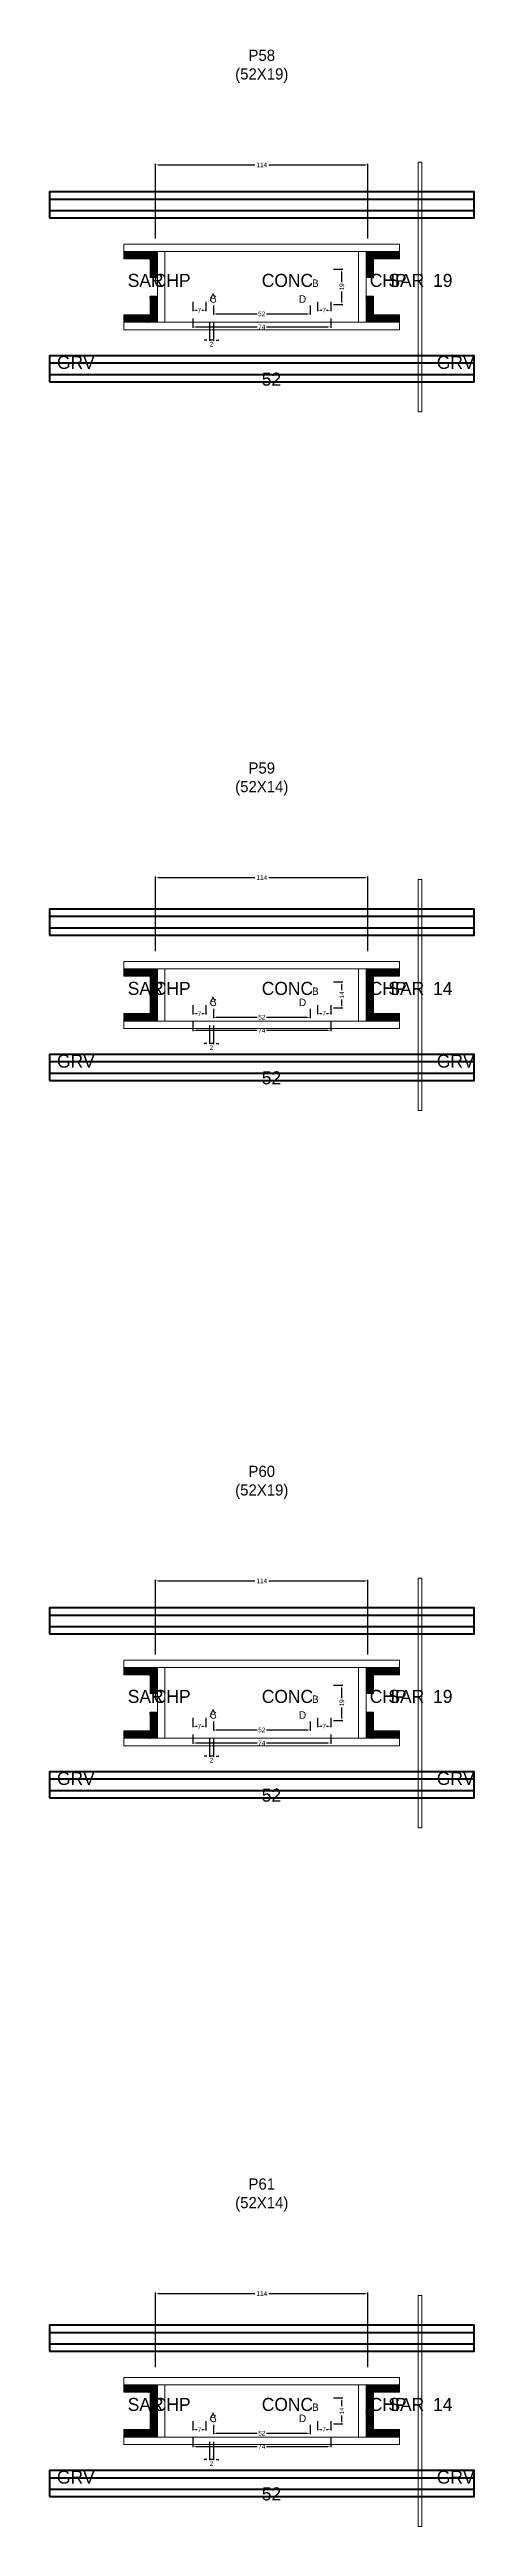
# Model space of a CAD drawing. Header units: centimetres. Extents: x -10500 to 4105, y -36866 to 295.
# Drawn here: x -114 to 114, y -22722 to -21393 of the extents above; entities that cross this region are included whole.
import ezdxf

# ---------------------------------------------------------------- set-up
doc = ezdxf.new("R2010")
doc.units = ezdxf.units.CM
for name, color, linetype in [('COTA', 241, 'Continuous'), ('GRAVATA', 224, 'Continuous'), ('Hachura', 251, 'Continuous'), ('NOMENCLATURA', 7, 'Continuous'), ('SARRAFO', 251, 'Continuous'), ('Texto Seção', 7, 'Continuous')]:
    doc.layers.add(name, color=color, linetype=linetype)
doc.dimstyles.new('cotax2', dxfattribs={"dimtxt": 2.5, "dimasz": 1.5, "dimexe": 0.5, "dimexo": 0.5, "dimgap": 0.5, "dimtad": 1, "dimcen": 2.5, "dimazin": 3, "dimtfac": 1, "dimtmove": 0, "dimatfit": 3})

msp = doc.modelspace()

# ---------------------------------------------------------------- texts
at = {"layer": 'NOMENCLATURA'}
for s, p in [('B', (27, -21520)), ('A', (-28, -21527.5)), ('C', (-28, -21528.5)), ('D', (20, -21528.5)), ('A', (-28, -21905)), ('C', (-28, -21906)), ('D', (20, -21906)), ('B', (27, -21900)), ('B', (27, -22280)), ('A', (-28, -22287.5)), ('C', (-28, -22288.5)), ('D', (20, -22288.5)), ('A', (-28, -22665)), ('C', (-28, -22666)), ('D', (20, -22666)), ('B', (27, -22660))]:
    msp.add_text(s, height=4, dxfattribs=at).set_placement(p)
at = {"layer": 'NOMENCLATURA', "char_height": 6, "attachment_point": 8}
for s, insert in [('P58\\P(52X19)', (0, -21410.5)), ('P59\\P(52X14)', (0, -21793)), ('P60\\P(52X19)', (0, -22170.5)), ('P61\\P(52X14)', (0, -22553))]:
    msp.add_mtext(s, dxfattribs=dict(at, insert=insert))
at = {"layer": 'Texto Seção'}
for s, p in [('SAR', (-72, -21520)), ('CHP', (-58, -21520)), ('CONC', (0, -21520)), ('CHP', (58, -21520)), ('SAR', (68, -21520)), ('19', (92, -21520)), ('GRV', (-110, -21564)), ('GRV', (94, -21564)), ('52', (0, -21573)), ('SAR', (-72, -21900)), ('CHP', (-58, -21900)), ('CONC', (0, -21900)), ('CHP', (58, -21900)), ('SAR', (68, -21900)), ('14', (92, -21900)), ('GRV', (-110, -21939)), ('GRV', (94, -21939)), ('52', (0, -21948)), ('SAR', (-72, -22280)), ('CHP', (-58, -22280)), ('CONC', (0, -22280)), ('CHP', (58, -22280)), ('SAR', (68, -22280)), ('19', (92, -22280)), ('GRV', (-110, -22324)), ('GRV', (94, -22324)), ('52', (0, -22333)), ('SAR', (-72, -22660)), ('CHP', (-58, -22660)), ('CONC', (0, -22660)), ('CHP', (58, -22660)), ('SAR', (68, -22660)), ('14', (92, -22660)), ('GRV', (-110, -22699)), ('GRV', (94, -22699)), ('52', (0, -22708))]:
    msp.add_text(s, height=7, dxfattribs=at).set_placement(p)

# ---------------------------------------------------------------- blocks, each defined once
blk = doc.blocks.new('_CLOSEDFILLED')
at = {"color": 0, "linetype": 'BYBLOCK'}
blk.add_solid([(-1, 0.16), (0, 0), (-1, -0.16)], dxfattribs=at)
blk = doc.blocks.new('*D1574')
for p, q in [((-37, -22674.5), (-37, -22679.5)), ((-35.5, -22679), (-2.5, -22679)), ((2.5, -22679), (35.5, -22679)), ((37, -22674.5), (37, -22679.5))]:
    blk.add_line(p, q)
at = {"layer": 'Defpoints'}
for p in [(-37, -22674), (-37, -22679), (37, -22674)]:
    blk.add_point(p, dxfattribs=at)
at = {"layer": 'COTA', "xscale": 1.5, "yscale": 1.5, "rotation": 180}
blk.add_blockref('_CLOSEDFILLED', (-37, -22679), dxfattribs=at)
at = {"layer": 'COTA', "xscale": 1.5, "yscale": 1.5}
blk.add_blockref('_CLOSEDFILLED', (37, -22679), dxfattribs=at)
at = {"layer": 'COTA', "insert": (0, -22679), "char_height": 2.5, "attachment_point": 5}
blk.add_mtext('74', dxfattribs=at)
blk = doc.blocks.new('*D1575')
for p, q in [((-26, -22667.5), (-26, -22672.5)), ((-24.5, -22672), (-2.5, -22672)), ((2.5, -22672), (24.5, -22672)), ((26, -22667.5), (26, -22672.5))]:
    blk.add_line(p, q)
at = {"layer": 'Defpoints'}
for p in [(-26, -22667), (-26, -22672), (26, -22667)]:
    blk.add_point(p, dxfattribs=at)
at = {"layer": 'COTA', "xscale": 1.5, "yscale": 1.5, "rotation": 180}
blk.add_blockref('_CLOSEDFILLED', (-26, -22672), dxfattribs=at)
at = {"layer": 'COTA', "xscale": 1.5, "yscale": 1.5}
blk.add_blockref('_CLOSEDFILLED', (26, -22672), dxfattribs=at)
at = {"layer": 'COTA', "insert": (0, -22672), "char_height": 2.5, "attachment_point": 5}
blk.add_mtext('52', dxfattribs=at)
blk = doc.blocks.new('*D1576')
for p, q in [((38.5, -22653), (43.5, -22653)), ((43, -22657.5), (43, -22654.5)), ((43, -22665.5), (43, -22662.5)), ((38.5, -22667), (43.5, -22667))]:
    blk.add_line(p, q)
at = {"layer": 'Defpoints'}
for p in [(38, -22653), (38, -22667), (43, -22667)]:
    blk.add_point(p, dxfattribs=at)
at = {"layer": 'COTA', "xscale": 1.5, "yscale": 1.5}
for p, rotation in [((43, -22653), 90), ((43, -22667), 270)]:
    blk.add_blockref('_CLOSEDFILLED', p, dxfattribs=dict(at, rotation=rotation))
at = {"layer": 'COTA', "insert": (43, -22660), "char_height": 2.5, "attachment_point": 5, "rotation": 90}
blk.add_mtext('14', dxfattribs=at)
blk = doc.blocks.new('*D1577')
for p, q in [((-37, -22665.5), (-37, -22670.5)), ((-30, -22665.5), (-30, -22670.5)), ((-35.5, -22670), (-34.75, -22670)), ((-32.25, -22670), (-31.5, -22670))]:
    blk.add_line(p, q)
at = {"layer": 'Defpoints'}
for p in [(-37, -22665), (-30, -22665), (-37, -22670)]:
    blk.add_point(p, dxfattribs=at)
at = {"layer": 'COTA', "xscale": 1.5, "yscale": 1.5, "rotation": 180}
blk.add_blockref('_CLOSEDFILLED', (-37, -22670), dxfattribs=at)
at = {"layer": 'COTA', "xscale": 1.5, "yscale": 1.5}
blk.add_blockref('_CLOSEDFILLED', (-30, -22670), dxfattribs=at)
at = {"layer": 'COTA', "insert": (-33.5, -22670), "char_height": 2.5, "attachment_point": 5}
blk.add_mtext('7', dxfattribs=at)
blk = doc.blocks.new('*D1578')
for p, q in [((30, -22665.5), (30, -22670.5)), ((37, -22665.5), (37, -22670.5)), ((31.5, -22670), (32.25, -22670)), ((34.75, -22670), (35.5, -22670))]:
    blk.add_line(p, q)
at = {"layer": 'Defpoints'}
for p in [(30, -22665), (37, -22665), (30, -22670)]:
    blk.add_point(p, dxfattribs=at)
at = {"layer": 'COTA', "xscale": 1.5, "yscale": 1.5, "rotation": 180}
blk.add_blockref('_CLOSEDFILLED', (30, -22670), dxfattribs=at)
at = {"layer": 'COTA', "xscale": 1.5, "yscale": 1.5}
blk.add_blockref('_CLOSEDFILLED', (37, -22670), dxfattribs=at)
at = {"layer": 'COTA', "insert": (33.5, -22670), "char_height": 2.5, "attachment_point": 5}
blk.add_mtext('7', dxfattribs=at)
blk = doc.blocks.new('*D1579')
for p, q in [((-57, -22636.5), (-57, -22596.5)), ((-55.5, -22597), (-3.75, -22597)), ((3.75, -22597), (55.5, -22597)), ((57, -22636.5), (57, -22596.5))]:
    blk.add_line(p, q)
at = {"layer": 'Defpoints'}
for p in [(-57, -22597), (-57, -22637), (57, -22637)]:
    blk.add_point(p, dxfattribs=at)
at = {"layer": 'COTA', "xscale": 1.5, "yscale": 1.5, "rotation": 180}
blk.add_blockref('_CLOSEDFILLED', (-57, -22597), dxfattribs=at)
at = {"layer": 'COTA', "xscale": 1.5, "yscale": 1.5}
blk.add_blockref('_CLOSEDFILLED', (57, -22597), dxfattribs=at)
at = {"layer": 'COTA', "insert": (0, -22597), "char_height": 2.5, "attachment_point": 5}
blk.add_mtext('114', dxfattribs=at)
blk = doc.blocks.new('*D1548')
for p, q in [((-37, -22297), (-37, -22302)), ((-35.5, -22301.5), (-2.5, -22301.5)), ((2.5, -22301.5), (35.5, -22301.5)), ((37, -22297), (37, -22302))]:
    blk.add_line(p, q)
at = {"layer": 'Defpoints'}
for p in [(-37, -22296.5), (-37, -22301.5), (37, -22296.5)]:
    blk.add_point(p, dxfattribs=at)
at = {"layer": 'COTA', "xscale": 1.5, "yscale": 1.5, "rotation": 180}
blk.add_blockref('_CLOSEDFILLED', (-37, -22301.5), dxfattribs=at)
at = {"layer": 'COTA', "xscale": 1.5, "yscale": 1.5}
blk.add_blockref('_CLOSEDFILLED', (37, -22301.5), dxfattribs=at)
at = {"layer": 'COTA', "insert": (0, -22301.5), "char_height": 2.5, "attachment_point": 5}
blk.add_mtext('74', dxfattribs=at)
blk = doc.blocks.new('*D1549')
for p, q in [((-26, -22290), (-26, -22295)), ((26, -22290), (26, -22295)), ((-24.5, -22294.5), (-2.5, -22294.5)), ((2.5, -22294.5), (24.5, -22294.5))]:
    blk.add_line(p, q)
at = {"layer": 'Defpoints'}
for p in [(-26, -22289.5), (26, -22289.5), (-26, -22294.5)]:
    blk.add_point(p, dxfattribs=at)
at = {"layer": 'COTA', "xscale": 1.5, "yscale": 1.5, "rotation": 180}
blk.add_blockref('_CLOSEDFILLED', (-26, -22294.5), dxfattribs=at)
at = {"layer": 'COTA', "xscale": 1.5, "yscale": 1.5}
blk.add_blockref('_CLOSEDFILLED', (26, -22294.5), dxfattribs=at)
at = {"layer": 'COTA', "insert": (0, -22294.5), "char_height": 2.5, "attachment_point": 5}
blk.add_mtext('52', dxfattribs=at)
blk = doc.blocks.new('*D1550')
for p, q in [((38.5, -22270.5), (43.5, -22270.5)), ((43, -22277.5), (43, -22272)), ((38.5, -22289.5), (43.5, -22289.5)), ((43, -22288), (43, -22282.5))]:
    blk.add_line(p, q)
at = {"layer": 'Defpoints'}
for p in [(38, -22270.5), (38, -22289.5), (43, -22289.5)]:
    blk.add_point(p, dxfattribs=at)
at = {"layer": 'COTA', "xscale": 1.5, "yscale": 1.5}
for p, rotation in [((43, -22270.5), 90), ((43, -22289.5), 270)]:
    blk.add_blockref('_CLOSEDFILLED', p, dxfattribs=dict(at, rotation=rotation))
at = {"layer": 'COTA', "insert": (43, -22280), "char_height": 2.5, "attachment_point": 5, "rotation": 90}
blk.add_mtext('19', dxfattribs=at)
blk = doc.blocks.new('*D1551')
for p, q in [((-37, -22288), (-37, -22293)), ((-35.5, -22292.5), (-34.75, -22292.5)), ((-32.25, -22292.5), (-31.5, -22292.5)), ((-30, -22288), (-30, -22293))]:
    blk.add_line(p, q)
at = {"layer": 'Defpoints'}
for p in [(-37, -22287.5), (-37, -22292.5), (-30, -22287.5)]:
    blk.add_point(p, dxfattribs=at)
at = {"layer": 'COTA', "xscale": 1.5, "yscale": 1.5, "rotation": 180}
blk.add_blockref('_CLOSEDFILLED', (-37, -22292.5), dxfattribs=at)
at = {"layer": 'COTA', "xscale": 1.5, "yscale": 1.5}
blk.add_blockref('_CLOSEDFILLED', (-30, -22292.5), dxfattribs=at)
at = {"layer": 'COTA', "insert": (-33.5, -22292.5), "char_height": 2.5, "attachment_point": 5}
blk.add_mtext('7', dxfattribs=at)
blk = doc.blocks.new('*D1552')
for p, q in [((30, -22288), (30, -22293)), ((31.5, -22292.5), (32.25, -22292.5)), ((34.75, -22292.5), (35.5, -22292.5)), ((37, -22288), (37, -22293))]:
    blk.add_line(p, q)
at = {"layer": 'Defpoints'}
for p in [(30, -22287.5), (30, -22292.5), (37, -22287.5)]:
    blk.add_point(p, dxfattribs=at)
at = {"layer": 'COTA', "xscale": 1.5, "yscale": 1.5, "rotation": 180}
blk.add_blockref('_CLOSEDFILLED', (30, -22292.5), dxfattribs=at)
at = {"layer": 'COTA', "xscale": 1.5, "yscale": 1.5}
blk.add_blockref('_CLOSEDFILLED', (37, -22292.5), dxfattribs=at)
at = {"layer": 'COTA', "insert": (33.5, -22292.5), "char_height": 2.5, "attachment_point": 5}
blk.add_mtext('7', dxfattribs=at)
blk = doc.blocks.new('*D1553')
for p, q in [((-57, -22254), (-57, -22214)), ((57, -22254), (57, -22214)), ((-55.5, -22214.5), (-3.75, -22214.5)), ((3.75, -22214.5), (55.5, -22214.5))]:
    blk.add_line(p, q)
at = {"layer": 'Defpoints'}
for p in [(-57, -22214.5), (-57, -22254.5), (57, -22254.5)]:
    blk.add_point(p, dxfattribs=at)
at = {"layer": 'COTA', "xscale": 1.5, "yscale": 1.5, "rotation": 180}
blk.add_blockref('_CLOSEDFILLED', (-57, -22214.5), dxfattribs=at)
at = {"layer": 'COTA', "xscale": 1.5, "yscale": 1.5}
blk.add_blockref('_CLOSEDFILLED', (57, -22214.5), dxfattribs=at)
at = {"layer": 'COTA', "insert": (0, -22214.5), "char_height": 2.5, "attachment_point": 5}
blk.add_mtext('114', dxfattribs=at)
blk = doc.blocks.new('*D1522')
for p, q in [((-37, -21914.5), (-37, -21919.5)), ((-35.5, -21919), (-2.5, -21919)), ((2.5, -21919), (35.5, -21919)), ((37, -21914.5), (37, -21919.5))]:
    blk.add_line(p, q)
at = {"layer": 'Defpoints'}
for p in [(-37, -21914), (-37, -21919), (37, -21914)]:
    blk.add_point(p, dxfattribs=at)
at = {"layer": 'COTA', "xscale": 1.5, "yscale": 1.5, "rotation": 180}
blk.add_blockref('_CLOSEDFILLED', (-37, -21919), dxfattribs=at)
at = {"layer": 'COTA', "xscale": 1.5, "yscale": 1.5}
blk.add_blockref('_CLOSEDFILLED', (37, -21919), dxfattribs=at)
at = {"layer": 'COTA', "insert": (0, -21919), "char_height": 2.5, "attachment_point": 5}
blk.add_mtext('74', dxfattribs=at)
blk = doc.blocks.new('*D1523')
for p, q in [((-26, -21907.5), (-26, -21912.5)), ((26, -21907.5), (26, -21912.5)), ((-24.5, -21912), (-2.5, -21912)), ((2.5, -21912), (24.5, -21912))]:
    blk.add_line(p, q)
at = {"layer": 'Defpoints'}
for p in [(-26, -21907), (26, -21907), (-26, -21912)]:
    blk.add_point(p, dxfattribs=at)
at = {"layer": 'COTA', "xscale": 1.5, "yscale": 1.5, "rotation": 180}
blk.add_blockref('_CLOSEDFILLED', (-26, -21912), dxfattribs=at)
at = {"layer": 'COTA', "xscale": 1.5, "yscale": 1.5}
blk.add_blockref('_CLOSEDFILLED', (26, -21912), dxfattribs=at)
at = {"layer": 'COTA', "insert": (0, -21912), "char_height": 2.5, "attachment_point": 5}
blk.add_mtext('52', dxfattribs=at)
blk = doc.blocks.new('*D1524')
for p, q in [((38.5, -21893), (43.5, -21893)), ((43, -21897.5), (43, -21894.5)), ((38.5, -21907), (43.5, -21907)), ((43, -21905.5), (43, -21902.5))]:
    blk.add_line(p, q)
at = {"layer": 'Defpoints'}
for p in [(38, -21893), (38, -21907), (43, -21907)]:
    blk.add_point(p, dxfattribs=at)
at = {"layer": 'COTA', "xscale": 1.5, "yscale": 1.5}
for p, rotation in [((43, -21893), 90), ((43, -21907), 270)]:
    blk.add_blockref('_CLOSEDFILLED', p, dxfattribs=dict(at, rotation=rotation))
at = {"layer": 'COTA', "insert": (43, -21900), "char_height": 2.5, "attachment_point": 5, "rotation": 90}
blk.add_mtext('14', dxfattribs=at)
blk = doc.blocks.new('*D1525')
for p, q in [((-37, -21905.5), (-37, -21910.5)), ((-30, -21905.5), (-30, -21910.5)), ((-35.5, -21910), (-34.75, -21910)), ((-32.25, -21910), (-31.5, -21910))]:
    blk.add_line(p, q)
at = {"layer": 'Defpoints'}
for p in [(-37, -21905), (-30, -21905), (-37, -21910)]:
    blk.add_point(p, dxfattribs=at)
at = {"layer": 'COTA', "xscale": 1.5, "yscale": 1.5, "rotation": 180}
blk.add_blockref('_CLOSEDFILLED', (-37, -21910), dxfattribs=at)
at = {"layer": 'COTA', "xscale": 1.5, "yscale": 1.5}
blk.add_blockref('_CLOSEDFILLED', (-30, -21910), dxfattribs=at)
at = {"layer": 'COTA', "insert": (-33.5, -21910), "char_height": 2.5, "attachment_point": 5}
blk.add_mtext('7', dxfattribs=at)
blk = doc.blocks.new('*D1526')
for p, q in [((30, -21905.5), (30, -21910.5)), ((37, -21905.5), (37, -21910.5)), ((31.5, -21910), (32.25, -21910)), ((34.75, -21910), (35.5, -21910))]:
    blk.add_line(p, q)
at = {"layer": 'Defpoints'}
for p in [(30, -21905), (37, -21905), (30, -21910)]:
    blk.add_point(p, dxfattribs=at)
at = {"layer": 'COTA', "xscale": 1.5, "yscale": 1.5, "rotation": 180}
blk.add_blockref('_CLOSEDFILLED', (30, -21910), dxfattribs=at)
at = {"layer": 'COTA', "xscale": 1.5, "yscale": 1.5}
blk.add_blockref('_CLOSEDFILLED', (37, -21910), dxfattribs=at)
at = {"layer": 'COTA', "insert": (33.5, -21910), "char_height": 2.5, "attachment_point": 5}
blk.add_mtext('7', dxfattribs=at)
blk = doc.blocks.new('*D1527')
for p, q in [((-57, -21876.5), (-57, -21836.5)), ((-55.5, -21837), (-3.75, -21837)), ((3.75, -21837), (55.5, -21837)), ((57, -21876.5), (57, -21836.5))]:
    blk.add_line(p, q)
at = {"layer": 'Defpoints'}
for p in [(-57, -21837), (-57, -21877), (57, -21877)]:
    blk.add_point(p, dxfattribs=at)
at = {"layer": 'COTA', "xscale": 1.5, "yscale": 1.5, "rotation": 180}
blk.add_blockref('_CLOSEDFILLED', (-57, -21837), dxfattribs=at)
at = {"layer": 'COTA', "xscale": 1.5, "yscale": 1.5}
blk.add_blockref('_CLOSEDFILLED', (57, -21837), dxfattribs=at)
at = {"layer": 'COTA', "insert": (0, -21837), "char_height": 2.5, "attachment_point": 5}
blk.add_mtext('114', dxfattribs=at)
blk = doc.blocks.new('*D1496')
for p, q in [((-37, -21537), (-37, -21542)), ((-35.5, -21541.5), (-2.5, -21541.5)), ((2.5, -21541.5), (35.5, -21541.5)), ((37, -21537), (37, -21542))]:
    blk.add_line(p, q)
at = {"layer": 'Defpoints'}
for p in [(-37, -21536.5), (-37, -21541.5), (37, -21536.5)]:
    blk.add_point(p, dxfattribs=at)
at = {"layer": 'COTA', "xscale": 1.5, "yscale": 1.5, "rotation": 180}
blk.add_blockref('_CLOSEDFILLED', (-37, -21541.5), dxfattribs=at)
at = {"layer": 'COTA', "xscale": 1.5, "yscale": 1.5}
blk.add_blockref('_CLOSEDFILLED', (37, -21541.5), dxfattribs=at)
at = {"layer": 'COTA', "insert": (0, -21541.5), "char_height": 2.5, "attachment_point": 5}
blk.add_mtext('74', dxfattribs=at)
blk = doc.blocks.new('*D1497')
for p, q in [((-26, -21530), (-26, -21535)), ((-24.5, -21534.5), (-2.5, -21534.5)), ((2.5, -21534.5), (24.5, -21534.5)), ((26, -21530), (26, -21535))]:
    blk.add_line(p, q)
at = {"layer": 'Defpoints'}
for p in [(-26, -21529.5), (-26, -21534.5), (26, -21529.5)]:
    blk.add_point(p, dxfattribs=at)
at = {"layer": 'COTA', "xscale": 1.5, "yscale": 1.5, "rotation": 180}
blk.add_blockref('_CLOSEDFILLED', (-26, -21534.5), dxfattribs=at)
at = {"layer": 'COTA', "xscale": 1.5, "yscale": 1.5}
blk.add_blockref('_CLOSEDFILLED', (26, -21534.5), dxfattribs=at)
at = {"layer": 'COTA', "insert": (0, -21534.5), "char_height": 2.5, "attachment_point": 5}
blk.add_mtext('52', dxfattribs=at)
blk = doc.blocks.new('*D1498')
for p, q in [((38.5, -21510.5), (43.5, -21510.5)), ((43, -21517.5), (43, -21512)), ((43, -21528), (43, -21522.5)), ((38.5, -21529.5), (43.5, -21529.5))]:
    blk.add_line(p, q)
at = {"layer": 'Defpoints'}
for p in [(38, -21510.5), (38, -21529.5), (43, -21529.5)]:
    blk.add_point(p, dxfattribs=at)
at = {"layer": 'COTA', "xscale": 1.5, "yscale": 1.5}
for p, rotation in [((43, -21510.5), 90), ((43, -21529.5), 270)]:
    blk.add_blockref('_CLOSEDFILLED', p, dxfattribs=dict(at, rotation=rotation))
at = {"layer": 'COTA', "insert": (43, -21520), "char_height": 2.5, "attachment_point": 5, "rotation": 90}
blk.add_mtext('19', dxfattribs=at)
blk = doc.blocks.new('*D1499')
for p, q in [((-37, -21528), (-37, -21533)), ((-35.5, -21532.5), (-34.75, -21532.5)), ((-32.25, -21532.5), (-31.5, -21532.5)), ((-30, -21528), (-30, -21533))]:
    blk.add_line(p, q)
at = {"layer": 'Defpoints'}
for p in [(-37, -21527.5), (-37, -21532.5), (-30, -21527.5)]:
    blk.add_point(p, dxfattribs=at)
at = {"layer": 'COTA', "xscale": 1.5, "yscale": 1.5, "rotation": 180}
blk.add_blockref('_CLOSEDFILLED', (-37, -21532.5), dxfattribs=at)
at = {"layer": 'COTA', "xscale": 1.5, "yscale": 1.5}
blk.add_blockref('_CLOSEDFILLED', (-30, -21532.5), dxfattribs=at)
at = {"layer": 'COTA', "insert": (-33.5, -21532.5), "char_height": 2.5, "attachment_point": 5}
blk.add_mtext('7', dxfattribs=at)
blk = doc.blocks.new('*D1500')
for p, q in [((30, -21528), (30, -21533)), ((31.5, -21532.5), (32.25, -21532.5)), ((34.75, -21532.5), (35.5, -21532.5)), ((37, -21528), (37, -21533))]:
    blk.add_line(p, q)
at = {"layer": 'Defpoints'}
for p in [(30, -21527.5), (30, -21532.5), (37, -21527.5)]:
    blk.add_point(p, dxfattribs=at)
at = {"layer": 'COTA', "xscale": 1.5, "yscale": 1.5, "rotation": 180}
blk.add_blockref('_CLOSEDFILLED', (30, -21532.5), dxfattribs=at)
at = {"layer": 'COTA', "xscale": 1.5, "yscale": 1.5}
blk.add_blockref('_CLOSEDFILLED', (37, -21532.5), dxfattribs=at)
at = {"layer": 'COTA', "insert": (33.5, -21532.5), "char_height": 2.5, "attachment_point": 5}
blk.add_mtext('7', dxfattribs=at)
blk = doc.blocks.new('*D1501')
for p, q in [((-57, -21494), (-57, -21454)), ((-55.5, -21454.5), (-3.75, -21454.5)), ((3.75, -21454.5), (55.5, -21454.5)), ((57, -21494), (57, -21454))]:
    blk.add_line(p, q)
at = {"layer": 'Defpoints'}
for p in [(-57, -21454.5), (-57, -21494.5), (57, -21494.5)]:
    blk.add_point(p, dxfattribs=at)
at = {"layer": 'COTA', "xscale": 1.5, "yscale": 1.5, "rotation": 180}
blk.add_blockref('_CLOSEDFILLED', (-57, -21454.5), dxfattribs=at)
at = {"layer": 'COTA', "xscale": 1.5, "yscale": 1.5}
blk.add_blockref('_CLOSEDFILLED', (57, -21454.5), dxfattribs=at)
at = {"layer": 'COTA', "insert": (0, -21454.5), "char_height": 2.5, "attachment_point": 5}
blk.add_mtext('114', dxfattribs=at)

# ---------------------------------------------------------------- dimensions: what is measured, and where the dimension line sits
at = {"layer": 'COTA'}
for base, p1, p2, picture, middle in [((-57, -21454.5), (-57, -21494.5), (57, -21494.5), '*D1501', (0, -21454.5)), ((-37, -21532.5), (-37, -21527.5), (-30, -21527.5), '*D1499', (-33.5, -21532.5)), ((-26, -21534.5), (-26, -21529.5), (26, -21529.5), '*D1497', (0, -21534.5)), ((30, -21532.5), (30, -21527.5), (37, -21527.5), '*D1500', (33.5, -21532.5)), ((-37, -21541.5), (-37, -21536.5), (37, -21536.5), '*D1496', (0, -21541.5)), ((-57, -21837), (-57, -21877), (57, -21877), '*D1527', (0, -21837)), ((-37, -21910), (-37, -21905), (-30, -21905), '*D1525', (-33.5, -21910)), ((-26, -21912), (-26, -21907), (26, -21907), '*D1523', (0, -21912)), ((30, -21910), (30, -21905), (37, -21905), '*D1526', (33.5, -21910)), ((-37, -21919), (-37, -21914), (37, -21914), '*D1522', (0, -21919)), ((-57, -22214.5), (-57, -22254.5), (57, -22254.5), '*D1553', (0, -22214.5)), ((-37, -22292.5), (-37, -22287.5), (-30, -22287.5), '*D1551', (-33.5, -22292.5)), ((-26, -22294.5), (-26, -22289.5), (26, -22289.5), '*D1549', (0, -22294.5)), ((30, -22292.5), (30, -22287.5), (37, -22287.5), '*D1552', (33.5, -22292.5)), ((-37, -22301.5), (-37, -22296.5), (37, -22296.5), '*D1548', (0, -22301.5)), ((-57, -22597), (-57, -22637), (57, -22637), '*D1579', (0, -22597)), ((-37, -22670), (-37, -22665), (-30, -22665), '*D1577', (-33.5, -22670)), ((30, -22670), (30, -22665), (37, -22665), '*D1578', (33.5, -22670)), ((-37, -22679), (-37, -22674), (37, -22674), '*D1574', (0, -22679)), ((-26, -22672), (-26, -22667), (26, -22667), '*D1575', (0, -22672))]:
    dim = msp.add_linear_dim(base=base, p1=p1, p2=p2, dimstyle='cotax2', dxfattribs=at)
    dim.commit()
    dim.dimension.update_dxf_attribs({"geometry": picture, "text_midpoint": middle})
for base, p1, p2, picture, middle in [((43, -21529.5), (38, -21529.5), (38, -21510.5), '*D1498', (43, -21520)), ((43, -21907), (38, -21907), (38, -21893), '*D1524', (43, -21900)), ((43, -22289.5), (38, -22289.5), (38, -22270.5), '*D1550', (43, -22280)), ((43, -22667), (38, -22667), (38, -22653), '*D1576', (43, -22660))]:
    dim = msp.add_linear_dim(base=base, p1=p1, p2=p2, angle=90, dimstyle='cotax2', dxfattribs=at)
    dim.commit()
    dim.dimension.update_dxf_attribs({"geometry": picture, "text_midpoint": middle})
for base, p1, p2 in [((-26, -21548.5), (-26, -21538.5), (-28, -21538.5)), ((-26, -21926), (-26, -21916), (-28, -21916)), ((-26, -22308.5), (-26, -22298.5), (-28, -22298.5)), ((-26, -22686), (-26, -22676), (-28, -22676))]:
    msp.add_linear_dim(base=base, p1=p1, p2=p2, dimstyle='cotax2', dxfattribs=at).render()

# ---------------------------------------------------------------- hatches: boundary and pattern name
at = {"layer": 'SARRAFO'}
h = msp.add_hatch(dxfattribs=at)
h.set_pattern_fill('SOLID', scale=2)
h.paths.add_polyline_path([(-74, -21505), (-60, -21505), (-60, -21501), (-74, -21501)])
h = msp.add_hatch(dxfattribs=at)
h.set_pattern_fill('SOLID', scale=2)
h.paths.add_polyline_path([(-60, -21515), (-56, -21515), (-56, -21501), (-60, -21501)])
h = msp.add_hatch(dxfattribs=at)
h.set_pattern_fill('SOLID', scale=2)
h.paths.add_polyline_path([(56, -21515), (60, -21515), (60, -21501), (56, -21501)])
h = msp.add_hatch(dxfattribs=at)
h.set_pattern_fill('SOLID', scale=2)
h.paths.add_polyline_path([(60, -21505), (74, -21505), (74, -21501), (60, -21501)])
h = msp.add_hatch(dxfattribs=at)
h.set_pattern_fill('SOLID', scale=2)
h.paths.add_polyline_path([(-74, -21539), (-60, -21539), (-60, -21535), (-74, -21535)])
h = msp.add_hatch(dxfattribs=at)
h.set_pattern_fill('SOLID', scale=2)
h.paths.add_polyline_path([(-60, -21539), (-56, -21539), (-56, -21525), (-60, -21525)])
h = msp.add_hatch(dxfattribs=at)
h.set_pattern_fill('SOLID', scale=2)
h.paths.add_polyline_path([(56, -21539), (60, -21539), (60, -21525), (56, -21525)])
h = msp.add_hatch(dxfattribs=at)
h.set_pattern_fill('SOLID', scale=2)
h.paths.add_polyline_path([(60, -21539), (74, -21539), (74, -21535), (60, -21535)])
h = msp.add_hatch(dxfattribs=at)
h.set_pattern_fill('SOLID', scale=2)
h.paths.add_polyline_path([(-74, -21890), (-60, -21890), (-60, -21886), (-74, -21886)])
h = msp.add_hatch(dxfattribs=at)
h.set_pattern_fill('SOLID', scale=2)
h.paths.add_polyline_path([(-60, -21900), (-56, -21900), (-56, -21886), (-60, -21886)])
h = msp.add_hatch(dxfattribs=at)
h.set_pattern_fill('SOLID', scale=2)
h.paths.add_polyline_path([(56, -21900), (60, -21900), (60, -21886), (56, -21886)])
h = msp.add_hatch(dxfattribs=at)
h.set_pattern_fill('SOLID', scale=2)
h.paths.add_polyline_path([(60, -21890), (74, -21890), (74, -21886), (60, -21886)])
h = msp.add_hatch(dxfattribs=at)
h.set_pattern_fill('SOLID', scale=2)
h.paths.add_polyline_path([(-60, -21914), (-56, -21914), (-56, -21900), (-60, -21900)])
h = msp.add_hatch(dxfattribs=at)
h.set_pattern_fill('SOLID', scale=2)
h.paths.add_polyline_path([(56, -21914), (60, -21914), (60, -21900), (56, -21900)])
h = msp.add_hatch(dxfattribs=at)
h.set_pattern_fill('SOLID', scale=2)
h.paths.add_polyline_path([(-74, -21914), (-60, -21914), (-60, -21910), (-74, -21910)])
h = msp.add_hatch(dxfattribs=at)
h.set_pattern_fill('SOLID', scale=2)
h.paths.add_polyline_path([(60, -21914), (74, -21914), (74, -21910), (60, -21910)])
h = msp.add_hatch(dxfattribs=at)
h.set_pattern_fill('SOLID', scale=2)
h.paths.add_polyline_path([(-74, -22265), (-60, -22265), (-60, -22261), (-74, -22261)])
h = msp.add_hatch(dxfattribs=at)
h.set_pattern_fill('SOLID', scale=2)
h.paths.add_polyline_path([(-60, -22275), (-56, -22275), (-56, -22261), (-60, -22261)])
h = msp.add_hatch(dxfattribs=at)
h.set_pattern_fill('SOLID', scale=2)
h.paths.add_polyline_path([(56, -22275), (60, -22275), (60, -22261), (56, -22261)])
h = msp.add_hatch(dxfattribs=at)
h.set_pattern_fill('SOLID', scale=2)
h.paths.add_polyline_path([(60, -22265), (74, -22265), (74, -22261), (60, -22261)])
h = msp.add_hatch(dxfattribs=at)
h.set_pattern_fill('SOLID', scale=2)
h.paths.add_polyline_path([(-60, -22299), (-56, -22299), (-56, -22285), (-60, -22285)])
h = msp.add_hatch(dxfattribs=at)
h.set_pattern_fill('SOLID', scale=2)
h.paths.add_polyline_path([(56, -22299), (60, -22299), (60, -22285), (56, -22285)])
h = msp.add_hatch(dxfattribs=at)
h.set_pattern_fill('SOLID', scale=2)
h.paths.add_polyline_path([(-74, -22299), (-60, -22299), (-60, -22295), (-74, -22295)])
h = msp.add_hatch(dxfattribs=at)
h.set_pattern_fill('SOLID', scale=2)
h.paths.add_polyline_path([(60, -22299), (74, -22299), (74, -22295), (60, -22295)])
h = msp.add_hatch(dxfattribs=at)
h.set_pattern_fill('SOLID', scale=2)
h.paths.add_polyline_path([(-74, -22650), (-60, -22650), (-60, -22646), (-74, -22646)])
h = msp.add_hatch(dxfattribs=at)
h.set_pattern_fill('SOLID', scale=2)
h.paths.add_polyline_path([(-60, -22660), (-56, -22660), (-56, -22646), (-60, -22646)])
h = msp.add_hatch(dxfattribs=at)
h.set_pattern_fill('SOLID', scale=2)
h.paths.add_polyline_path([(56, -22660), (60, -22660), (60, -22646), (56, -22646)])
h = msp.add_hatch(dxfattribs=at)
h.set_pattern_fill('SOLID', scale=2)
h.paths.add_polyline_path([(60, -22650), (74, -22650), (74, -22646), (60, -22646)])
h = msp.add_hatch(dxfattribs=at)
h.set_pattern_fill('SOLID', scale=2)
h.paths.add_polyline_path([(-60, -22674), (-56, -22674), (-56, -22660), (-60, -22660)])
h = msp.add_hatch(dxfattribs=at)
h.set_pattern_fill('SOLID', scale=2)
h.paths.add_polyline_path([(56, -22674), (60, -22674), (60, -22660), (56, -22660)])
h = msp.add_hatch(dxfattribs=at)
h.set_pattern_fill('SOLID', scale=2)
h.paths.add_polyline_path([(-74, -22674), (-60, -22674), (-60, -22670), (-74, -22670)])
h = msp.add_hatch(dxfattribs=at)
h.set_pattern_fill('SOLID', scale=2)
h.paths.add_polyline_path([(60, -22674), (74, -22674), (74, -22670), (60, -22670)])

# ---------------------------------------------------------------- linework, layer by layer
at = {"layer": 'GRAVATA', "lineweight": 50}
for points in [[(-114, -21483), (114, -21483), (114, -21469), (-114, -21469)], [(-114, -21479), (114, -21479), (114, -21473), (-114, -21473)], [(-114, -21571), (114, -21571), (114, -21557), (-114, -21557)], [(-114, -21567), (114, -21567), (114, -21561), (-114, -21561)], [(-114, -21868), (114, -21868), (114, -21854), (-114, -21854)], [(-114, -21864), (114, -21864), (114, -21858), (-114, -21858)], [(-114, -21946), (114, -21946), (114, -21932), (-114, -21932)], [(-114, -21942), (114, -21942), (114, -21936), (-114, -21936)], [(-114, -22243), (114, -22243), (114, -22229), (-114, -22229)], [(-114, -22239), (114, -22239), (114, -22233), (-114, -22233)], [(-114, -22331), (114, -22331), (114, -22317), (-114, -22317)], [(-114, -22327), (114, -22327), (114, -22321), (-114, -22321)], [(-114, -22628), (114, -22628), (114, -22614), (-114, -22614)], [(-114, -22624), (114, -22624), (114, -22618), (-114, -22618)], [(-114, -22706), (114, -22706), (114, -22692), (-114, -22692)], [(-114, -22702), (114, -22702), (114, -22696), (-114, -22696)]]:
    msp.add_lwpolyline(points, close=True, dxfattribs=at)
at = {"layer": 'Hachura', "lineweight": 13}
for points in [[(84, -21587), (86, -21587), (86, -21453), (84, -21453)], [(84, -21962), (86, -21962), (86, -21838), (84, -21838)], [(84, -22347), (86, -22347), (86, -22213), (84, -22213)], [(84, -22722), (86, -22722), (86, -22598), (84, -22598)]]:
    msp.add_lwpolyline(points, close=True, dxfattribs=at)
at = {"layer": 'Hachura', "lineweight": 18}
for points in [[(-74, -21501), (74, -21501), (74, -21497), (-74, -21497)], [(-56, -21539), (-52, -21539), (-52, -21501), (-56, -21501)], [(52, -21539), (56, -21539), (56, -21501), (52, -21501)], [(-74, -21543), (74, -21543), (74, -21539), (-74, -21539)], [(-74, -21886), (74, -21886), (74, -21882), (-74, -21882)], [(-56, -21914), (-52, -21914), (-52, -21886), (-56, -21886)], [(52, -21914), (56, -21914), (56, -21886), (52, -21886)], [(-74, -21918), (74, -21918), (74, -21914), (-74, -21914)], [(-74, -22261), (74, -22261), (74, -22257), (-74, -22257)], [(-56, -22299), (-52, -22299), (-52, -22261), (-56, -22261)], [(52, -22299), (56, -22299), (56, -22261), (52, -22261)], [(-74, -22303), (74, -22303), (74, -22299), (-74, -22299)], [(-74, -22646), (74, -22646), (74, -22642), (-74, -22642)], [(-56, -22674), (-52, -22674), (-52, -22646), (-56, -22646)], [(52, -22674), (56, -22674), (56, -22646), (52, -22646)], [(-74, -22678), (74, -22678), (74, -22674), (-74, -22674)]]:
    msp.add_lwpolyline(points, close=True, dxfattribs=at)
at = {"layer": 'SARRAFO', "lineweight": 13}
for points in [[(-74, -21505), (-60, -21505), (-60, -21501), (-74, -21501)], [(-60, -21515), (-56, -21515), (-56, -21501), (-60, -21501)], [(56, -21515), (60, -21515), (60, -21501), (56, -21501)], [(60, -21505), (74, -21505), (74, -21501), (60, -21501)], [(-74, -21539), (-60, -21539), (-60, -21535), (-74, -21535)], [(-60, -21539), (-56, -21539), (-56, -21525), (-60, -21525)], [(56, -21539), (60, -21539), (60, -21525), (56, -21525)], [(60, -21539), (74, -21539), (74, -21535), (60, -21535)], [(-74, -21890), (-60, -21890), (-60, -21886), (-74, -21886)], [(-60, -21900), (-56, -21900), (-56, -21886), (-60, -21886)], [(56, -21900), (60, -21900), (60, -21886), (56, -21886)], [(60, -21890), (74, -21890), (74, -21886), (60, -21886)], [(-60, -21914), (-56, -21914), (-56, -21900), (-60, -21900)], [(56, -21914), (60, -21914), (60, -21900), (56, -21900)], [(-74, -21914), (-60, -21914), (-60, -21910), (-74, -21910)], [(60, -21914), (74, -21914), (74, -21910), (60, -21910)], [(-74, -22265), (-60, -22265), (-60, -22261), (-74, -22261)], [(-60, -22275), (-56, -22275), (-56, -22261), (-60, -22261)], [(56, -22275), (60, -22275), (60, -22261), (56, -22261)], [(60, -22265), (74, -22265), (74, -22261), (60, -22261)], [(-60, -22299), (-56, -22299), (-56, -22285), (-60, -22285)], [(56, -22299), (60, -22299), (60, -22285), (56, -22285)], [(-74, -22299), (-60, -22299), (-60, -22295), (-74, -22295)], [(60, -22299), (74, -22299), (74, -22295), (60, -22295)], [(-74, -22650), (-60, -22650), (-60, -22646), (-74, -22646)], [(-60, -22660), (-56, -22660), (-56, -22646), (-60, -22646)], [(56, -22660), (60, -22660), (60, -22646), (56, -22646)], [(60, -22650), (74, -22650), (74, -22646), (60, -22646)], [(-60, -22674), (-56, -22674), (-56, -22660), (-60, -22660)], [(56, -22674), (60, -22674), (60, -22660), (56, -22660)], [(-74, -22674), (-60, -22674), (-60, -22670), (-74, -22670)], [(60, -22674), (74, -22674), (74, -22670), (60, -22670)]]:
    msp.add_lwpolyline(points, close=True, dxfattribs=at)

msp.set_redraw_order([(e.dxf.handle, doc.entitydb.next_handle()) for e in msp.query("TEXT MTEXT ATTDEF DIMENSION ARC_DIMENSION")])  # texts and dimensions are drawn at this point

doc.saveas('drawing.dxf')
